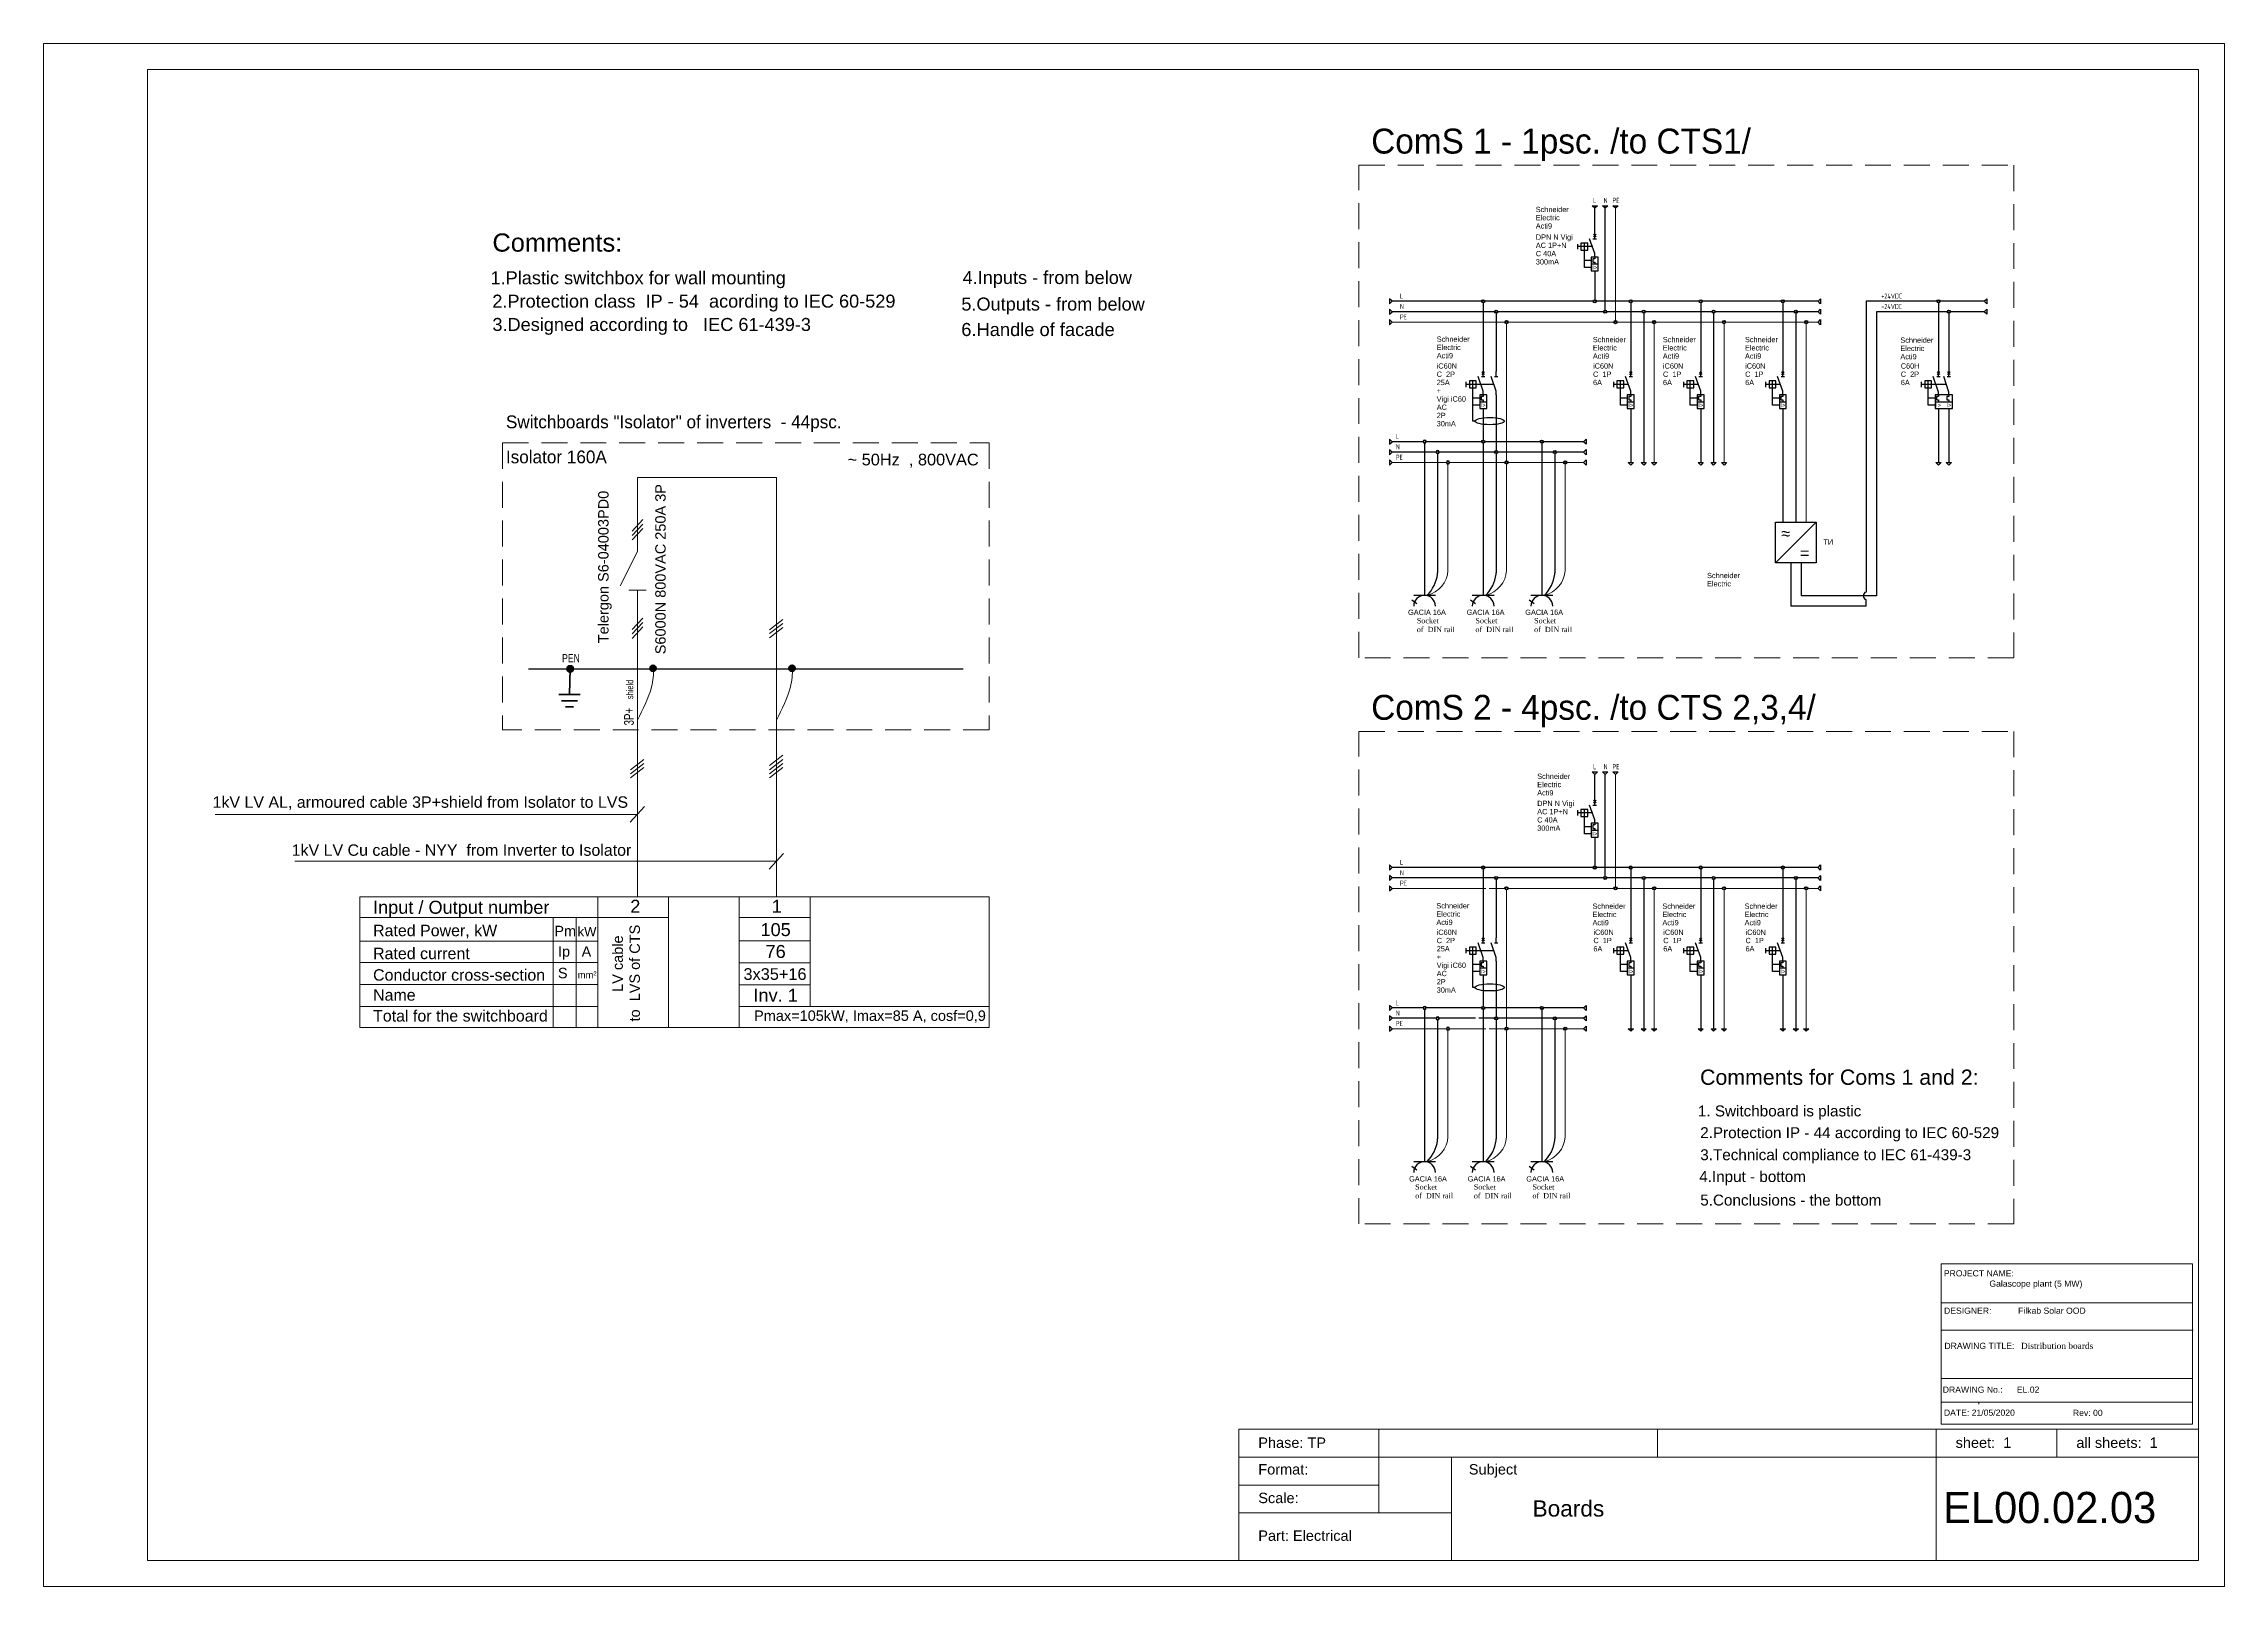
# Model space of a CAD drawing. Header units: millimetres. Extents: x -243826 to -89040, y -108738 to -72269.
# Drawn here: x -131040 to -89040, y -108738 to -79038 of the extents above; entities that cross this region are included whole.
import ezdxf
from ezdxf.enums import TextEntityAlignment as Align
from ezdxf.lldxf.tags import DXFTag

# ---------------------------------------------------------------- set-up
doc = ezdxf.new("R2010")
doc.units = ezdxf.units.MM
doc.linetypes.add('DASHDOT2', pattern=[12.7, 6.35, -3.175, 0, -3.175])
doc.linetypes.add('HIDDEN', pattern=[0.375, 0.25, -0.125])
for name, color, linetype, lineweight in [('1', 7, 'Continuous', 35), ('5V', 1, 'Continuous', 40), ('6H', 5, 'HIDDEN', 13), ('DESC', 7, 'Continuous', 20), ('EL_PE', 3, 'DASHDOT2', 0), ('Silova', 7, 'Continuous', 35), ('VOLLINIE_DICK', 7, 'Continuous', 40)]:
    doc.layers.add(name, color=color, linetype=linetype, lineweight=lineweight)
for name, color, linetype in [('2S', 3, 'Continuous'), ('3K', 3, 'Continuous'), ('5M', 1, 'Continuous'), ('CALQUE1', 7, 'Continuous'), ('EL_TABLA', 7, 'Continuous'), ('ELTEXT', 7, 'Continuous'), ('nadpisi', 7, 'Continuous'), ('PASSY', 134, 'Continuous'), ('tabm_el', 7, 'Continuous'), ('TEXT', 8, 'Continuous')]:
    doc.layers.add(name, color=color, linetype=linetype)
doc.styles.add('arial', font='arial.ttf')
doc.styles.add('E', font='arial.ttf', dxfattribs={"oblique": 5})
doc.styles.add('hb', font='')
doc.styles.add('ROMANS', font='', dxfattribs={"width": 0.75})
doc.styles.get("Standard").update_dxf_attribs({"font": 'arial.ttf'})
doc.styles.add('TABL', font='')
doc.styles.add('WD', font='romans.shx')
doc.styles.get('hb').set_extended_font_data('HebarU')
doc.styles.get('ROMANS').set_extended_font_data('HebarU')
doc.styles.get('TABL').set_extended_font_data('HebarU')
tags = doc.linetypes.add('11KV', pattern='A,360.542809,-19.804068,["11kV",Standard,S=1,R=0,X=0,Y=-44.693433],-346.090534,360.542809', length=1086.98022).pattern_tags.tags
tags[6] = DXFTag(74, 10)

# ---------------------------------------------------------------- blocks, each defined once
blk = doc.blocks.new('A$C24AD4156')
at = {"style": 'E'}
for s, height, p in [('Input / Output number', 25, (-433, 7.5)), ('Rated Power, kW ', 22, (-433, -35.7)), ('kW', 18, (-39.1, -35.7)), ('Rated current', 22, (-433, -79.9)), ('A', 20, (-31.4, -75.3)), ('Conductor cross-section', 22, (-433, -121.3)), ('mm²', 13, (-38.9, -116.5)), ('Name', 22, (-433, -159.8)), ('Total for the switchboard', 22, (-433, -200))]:
    blk.add_text(s, height=height, dxfattribs=at).set_placement(p)
for s, p in [('Рm', (-62.9, -35.7)), ('Iр', (-65.2, -75.1)), ('S', (-67.7, -116.6))]:
    blk.add_text(s, height=20, dxfattribs=at).set_placement(p, align=Align.CENTER)
blk = doc.blocks.new('A$C070D1CF8')
at = {"layer": 'EL_TABLA', "color": 1}
for radius in [4.8, 3.2]:
    blk.add_circle((4.8, 4.8), radius, dxfattribs=at)

msp = doc.modelspace()

# ---------------------------------------------------------------- hatches: boundary and pattern name
at = {"layer": 'VOLLINIE_DICK'}
h = msp.add_hatch(color=1, dxfattribs=at)
edge = h.paths.add_edge_path()
edge.add_arc((-120899, -91074), 59.6, 0, 360)
h = msp.add_hatch(color=1, dxfattribs=at)
edge = h.paths.add_edge_path()
edge.add_arc((-119301, -91062), 59.6, 0, 360)
h = msp.add_hatch(color=1, dxfattribs=at)
edge = h.paths.add_edge_path()
edge.add_arc((-116625, -91062), 59.6, 0, 360)

# ---------------------------------------------------------------- linework, layer by layer
at = {"color": 250, "lineweight": 5}
for p, q in [((-89040, -79038), (-131040, -79038)), ((-131040, -79038), (-131040, -108738)), ((-89040, -108738), (-89040, -79038)), ((-131040, -108738), (-89040, -108738))]:
    msp.add_line(p, q, dxfattribs=at)
at = {"linetype": 'Continuous'}
for p, q in [((-101166, -82696, 4341), (-101166, -82207, 4341)), ((-101166, -83496, 4341), (-101166, -83967, 4341)), ((-103345, -83998, 4341), (-105067, -83998, 4341)), ((-101197, -83998, 4341), (-103283, -83998, 4341)), ((-100504, -83998, 4341), (-101135, -83998, 4341)), ((-99157, -83998, 4341), (-100442, -83998, 4341)), ((-97574, -83998, 4341), (-99095, -83998, 4341)), ((-96866, -83998, 4341), (-97513, -83998, 4341)), ((-103314, -84029, 4341), (-103314, -85348, 4341)), ((-100473, -84029, 4341), (-100473, -85359, 4341)), ((-99126, -84029, 4341), (-99126, -85359, 4341)), ((-97544, -84029, 4341), (-97544, -85359, 4341)), ((-103314, -86123, 4341), (-103314, -86670, 4341)), ((-100473, -86148, 4341), (-100473, -87101, 4341)), ((-99126, -86148, 4341), (-99126, -87101, 4341)), ((-97544, -86148, 4341), (-97544, -88253, 4341)), ((-104474, -86701, 4341), (-105067, -86701, 4341)), ((-104443, -86731, 4341), (-104443, -89657, 4341)), ((-103345, -86701, 4341), (-104412, -86701, 4341)), ((-103314, -86731, 4341), (-103314, -89657, 4341)), ((-102215, -86701, 4341), (-103283, -86701, 4341)), ((-102185, -86731, 4341), (-102185, -89657, 4341)), ((-101382, -86701, 4341), (-102154, -86701, 4341)), ((-121704, -91074), (-113330, -91074)), ((-101166, -93597, 4341), (-101166, -93108, 4341)), ((-101166, -94397, 4341), (-101166, -94869, 4341)), ((-103345, -94900, 4341), (-105067, -94900, 4341)), ((-101197, -94900, 4341), (-103283, -94900, 4341)), ((-100504, -94900, 4341), (-101135, -94900, 4341)), ((-99157, -94900, 4341), (-100442, -94900, 4341)), ((-97574, -94900, 4341), (-99095, -94900, 4341)), ((-96866, -94900, 4341), (-97513, -94900, 4341)), ((-103314, -94930, 4341), (-103314, -96250, 4341)), ((-100473, -94930, 4341), (-100473, -96261, 4341)), ((-99126, -94930, 4341), (-99126, -96261, 4341)), ((-97544, -94930, 4341), (-97544, -96261, 4341)), ((-103314, -97025, 4341), (-103314, -97572, 4341)), ((-100473, -97050, 4341), (-100473, -98002, 4341)), ((-99126, -97050, 4341), (-99126, -98002, 4341)), ((-97544, -97050, 4341), (-97544, -98002, 4341)), ((-104474, -97602, 4341), (-105067, -97602, 4341)), ((-104443, -97633, 4341), (-104443, -100559, 4341)), ((-103345, -97602, 4341), (-104412, -97602, 4341)), ((-103314, -97633, 4341), (-103314, -100559, 4341)), ((-102215, -97602, 4341), (-103283, -97602, 4341)), ((-102185, -97633, 4341), (-102185, -100559, 4341)), ((-101382, -97602, 4341), (-102154, -97602, 4341))]:
    msp.add_line(p, q, dxfattribs=at)
at = {"color": 5, "linetype": 'Continuous'}
for p, q in [((-101191, -82704, 4341), (-101141, -82754, 4341)), ((-101191, -82754, 4341), (-101141, -82704, 4341)), ((-101166, -82796, 4341), (-101166, -82696, 4341)), ((-101500, -82896, 4341), (-101500, -82996, 4341)), ((-101200, -82946, 4341), (-101500, -82946, 4341)), ((-101166, -83079, 4341), (-101266, -82796, 4341)), ((-101166, -83146, 4341), (-101166, -83079, 4341)), ((-101166, -83412, 4341), (-101166, -83496, 4341)), ((-103647, -85548, 4341), (-103647, -85648, 4341)), ((-103361, -85598, 4341), (-103647, -85598, 4341)), ((-103314, -85731, 4341), (-103414, -85448, 4341)), ((-103111, -85598, 4341), (-103361, -85598, 4341)), ((-103339, -85356, 4341), (-103289, -85406, 4341)), ((-103339, -85406, 4341), (-103289, -85356, 4341)), ((-103314, -85448, 4341), (-103314, -85348, 4341)), ((-103064, -85731, 4341), (-103164, -85448, 4341)), ((-103064, -85448, 4341), (-103064, -85348, 4341)), ((-100806, -85548, 4341), (-100806, -85648, 4341)), ((-100520, -85598, 4341), (-100806, -85598, 4341)), ((-100473, -85731, 4341), (-100573, -85448, 4341)), ((-100498, -85356, 4341), (-100448, -85406, 4341)), ((-100498, -85406, 4341), (-100448, -85356, 4341)), ((-100473, -85448, 4341), (-100473, -85348, 4341)), ((-99460, -85548, 4341), (-99460, -85648, 4341)), ((-99173, -85598, 4341), (-99460, -85598, 4341)), ((-99126, -85731, 4341), (-99226, -85448, 4341)), ((-99151, -85356, 4341), (-99101, -85406, 4341)), ((-99151, -85406, 4341), (-99101, -85356, 4341)), ((-99126, -85448, 4341), (-99126, -85348, 4341)), ((-97877, -85548, 4341), (-97877, -85648, 4341)), ((-97591, -85598, 4341), (-97877, -85598, 4341)), ((-97544, -85731, 4341), (-97644, -85448, 4341)), ((-97569, -85356, 4341), (-97519, -85406, 4341)), ((-97569, -85406, 4341), (-97519, -85356, 4341)), ((-97544, -85448, 4341), (-97544, -85348, 4341)), ((-94879, -85548, 6677), (-94879, -85648, 6677)), ((-94396, -85598, 6677), (-94879, -85598, 6677)), ((-94546, -85748, 6677), (-94646, -85448, 6677)), ((-94571, -85356, 6677), (-94521, -85406, 6677)), ((-94571, -85406, 6677), (-94521, -85356, 6677)), ((-94546, -85448, 6677), (-94546, -85348, 6677)), ((-94346, -85748, 6677), (-94446, -85448, 6677)), ((-94371, -85356, 6677), (-94321, -85406, 6677)), ((-94371, -85406, 6677), (-94321, -85356, 6677)), ((-94346, -85448, 6677), (-94346, -85348, 6677)), ((-103314, -85798, 4341), (-103314, -85731, 4341)), ((-103314, -86065, 4341), (-103314, -86148, 4341)), ((-103064, -85798, 4341), (-103064, -85731, 4341)), ((-100473, -85798, 4341), (-100473, -85731, 4341)), ((-100473, -86065, 4341), (-100473, -86148, 4341)), ((-99126, -85798, 4341), (-99126, -85731, 4341)), ((-99126, -86065, 4341), (-99126, -86148, 4341)), ((-97544, -85798, 4341), (-97544, -85731, 4341)), ((-97544, -86065, 4341), (-97544, -86148, 4341)), ((-94546, -85798, 6677), (-94546, -85748, 6677)), ((-94546, -86065, 6677), (-94546, -86148, 6677)), ((-94346, -85798, 6677), (-94346, -85748, 6677)), ((-94346, -86065, 6677), (-94346, -86148, 6677)), ((-101191, -93605, 4341), (-101141, -93655, 4341)), ((-101191, -93655, 4341), (-101141, -93605, 4341)), ((-101166, -93697, 4341), (-101166, -93597, 4341)), ((-101500, -93797, 4341), (-101500, -93897, 4341)), ((-101200, -93847, 4341), (-101500, -93847, 4341)), ((-101166, -93980, 4341), (-101266, -93697, 4341)), ((-101166, -94047, 4341), (-101166, -93980, 4341)), ((-101166, -94314, 4341), (-101166, -94397, 4341)), ((-103647, -96450, 4341), (-103647, -96550, 4341)), ((-103361, -96500, 4341), (-103647, -96500, 4341)), ((-103314, -96633, 4341), (-103414, -96350, 4341)), ((-103111, -96500, 4341), (-103361, -96500, 4341)), ((-103339, -96258, 4341), (-103289, -96308, 4341)), ((-103339, -96308, 4341), (-103289, -96258, 4341)), ((-103314, -96350, 4341), (-103314, -96250, 4341)), ((-103064, -96633, 4341), (-103164, -96350, 4341)), ((-103064, -96350, 4341), (-103064, -96250, 4341)), ((-100806, -96450, 4341), (-100806, -96550, 4341)), ((-100520, -96500, 4341), (-100806, -96500, 4341)), ((-100473, -96633, 4341), (-100573, -96350, 4341)), ((-100498, -96258, 4341), (-100448, -96308, 4341)), ((-100498, -96308, 4341), (-100448, -96258, 4341)), ((-100473, -96350, 4341), (-100473, -96250, 4341)), ((-99460, -96450, 4341), (-99460, -96550, 4341)), ((-99173, -96500, 4341), (-99460, -96500, 4341)), ((-99126, -96633, 4341), (-99226, -96350, 4341)), ((-99151, -96258, 4341), (-99101, -96308, 4341)), ((-99151, -96308, 4341), (-99101, -96258, 4341)), ((-99126, -96350, 4341), (-99126, -96250, 4341)), ((-97877, -96450, 4341), (-97877, -96550, 4341)), ((-97591, -96500, 4341), (-97877, -96500, 4341)), ((-97544, -96633, 4341), (-97644, -96350, 4341)), ((-97569, -96258, 4341), (-97519, -96308, 4341)), ((-97569, -96308, 4341), (-97519, -96258, 4341)), ((-97544, -96350, 4341), (-97544, -96250, 4341)), ((-103314, -96700, 4341), (-103314, -96633, 4341)), ((-103314, -96966, 4341), (-103314, -97050, 4341)), ((-103064, -96700, 4341), (-103064, -96633, 4341)), ((-100473, -96700, 4341), (-100473, -96633, 4341)), ((-100473, -96966, 4341), (-100473, -97050, 4341)), ((-99126, -96700, 4341), (-99126, -96633, 4341)), ((-99126, -96966, 4341), (-99126, -97050, 4341)), ((-97544, -96700, 4341), (-97544, -96633, 4341)), ((-97544, -96966, 4341), (-97544, -97050, 4341))]:
    msp.add_line(p, q, dxfattribs=at)
at = {"color": 5, "linetype": 'Continuous', "ltscale": 0.7}
for p, q in [((-101366, -83346, 4341), (-101366, -82879, 4341)), ((-101233, -83212, 4341), (-101366, -83212, 4341)), ((-101233, -83346, 4341), (-101366, -83346, 4341)), ((-103514, -86305, 4341), (-103514, -85531, 4341)), ((-100673, -85998, 4341), (-100673, -85531, 4341)), ((-99326, -85998, 4341), (-99326, -85531, 4341)), ((-97744, -85998, 4341), (-97744, -85531, 4341)), ((-94746, -85998, 6677), (-94746, -85531, 6677)), ((-103381, -85865, 4341), (-103514, -85865, 4341)), ((-103381, -85998, 4341), (-103514, -85998, 4341)), ((-100540, -85865, 4341), (-100673, -85865, 4341)), ((-100540, -85998, 4341), (-100673, -85998, 4341)), ((-99193, -85865, 4341), (-99326, -85865, 4341)), ((-99193, -85998, 4341), (-99326, -85998, 4341)), ((-97610, -85865, 4341), (-97744, -85865, 4341)), ((-97610, -85998, 4341), (-97744, -85998, 4341)), ((-94612, -85865, 6677), (-94746, -85865, 6677)), ((-94612, -85998, 6677), (-94746, -85998, 6677)), ((-103472, -86305, 4341), (-103514, -86305, 4341)), ((-101366, -94247, 4341), (-101366, -93780, 4341)), ((-101233, -94114, 4341), (-101366, -94114, 4341)), ((-101233, -94247, 4341), (-101366, -94247, 4341)), ((-103514, -97207, 4341), (-103514, -96433, 4341)), ((-100673, -96900, 4341), (-100673, -96433, 4341)), ((-99326, -96900, 4341), (-99326, -96433, 4341)), ((-97744, -96900, 4341), (-97744, -96433, 4341)), ((-103381, -96766, 4341), (-103514, -96766, 4341)), ((-103381, -96900, 4341), (-103514, -96900, 4341)), ((-100540, -96766, 4341), (-100673, -96766, 4341)), ((-100540, -96900, 4341), (-100673, -96900, 4341)), ((-99193, -96766, 4341), (-99326, -96766, 4341)), ((-99193, -96900, 4341), (-99326, -96900, 4341)), ((-97610, -96766, 4341), (-97744, -96766, 4341)), ((-97610, -96900, 4341), (-97744, -96900, 4341)), ((-103472, -97207, 4341), (-103514, -97207, 4341))]:
    msp.add_line(p, q, dxfattribs=at)
at = {"color": 5, "linetype": 'Continuous', "ltscale": 0.375}
for p, q in [((-101200, -82796, 4341), (-101133, -82796, 4341)), ((-101166, -83146, 4341), (-101166, -83179, 4341)), ((-101233, -83279, 4341), (-101100, -83279, 4341)), ((-101166, -83179, 4341), (-101206, -83179, 4341)), ((-101206, -83179, 4341), (-101206, -83246, 4341)), ((-101206, -83246, 4341), (-101166, -83246, 4341)), ((-101166, -83246, 4341), (-101166, -83279, 4341)), ((-103347, -85448, 4341), (-103281, -85448, 4341)), ((-103097, -85448, 4341), (-103031, -85448, 4341)), ((-100506, -85448, 4341), (-100440, -85448, 4341)), ((-99160, -85448, 4341), (-99093, -85448, 4341)), ((-97577, -85448, 4341), (-97510, -85448, 4341)), ((-94579, -85448, 6677), (-94512, -85448, 6677)), ((-94379, -85448, 6677), (-94312, -85448, 6677)), ((-103381, -85931, 4341), (-103247, -85931, 4341)), ((-103314, -85831, 4341), (-103354, -85831, 4341)), ((-103354, -85831, 4341), (-103354, -85898, 4341)), ((-103354, -85898, 4341), (-103314, -85898, 4341)), ((-103314, -85798, 4341), (-103314, -85831, 4341)), ((-103314, -85898, 4341), (-103314, -85931, 4341)), ((-100540, -85931, 4341), (-100406, -85931, 4341)), ((-100473, -85831, 4341), (-100513, -85831, 4341)), ((-100513, -85831, 4341), (-100513, -85898, 4341)), ((-100513, -85898, 4341), (-100473, -85898, 4341)), ((-100473, -85798, 4341), (-100473, -85831, 4341)), ((-100473, -85898, 4341), (-100473, -85931, 4341)), ((-99193, -85931, 4341), (-99060, -85931, 4341)), ((-99126, -85831, 4341), (-99166, -85831, 4341)), ((-99166, -85831, 4341), (-99166, -85898, 4341)), ((-99166, -85898, 4341), (-99126, -85898, 4341)), ((-99126, -85798, 4341), (-99126, -85831, 4341)), ((-99126, -85898, 4341), (-99126, -85931, 4341)), ((-97610, -85931, 4341), (-97477, -85931, 4341)), ((-97544, -85831, 4341), (-97584, -85831, 4341)), ((-97584, -85831, 4341), (-97584, -85898, 4341)), ((-97584, -85898, 4341), (-97544, -85898, 4341)), ((-97544, -85798, 4341), (-97544, -85831, 4341)), ((-97544, -85898, 4341), (-97544, -85931, 4341)), ((-94612, -85931, 6677), (-94279, -85931, 6677)), ((-94546, -85831, 6677), (-94586, -85831, 6677)), ((-94586, -85831, 6677), (-94586, -85898, 6677)), ((-94586, -85898, 6677), (-94546, -85898, 6677)), ((-94546, -85798, 6677), (-94546, -85831, 6677)), ((-94546, -85898, 6677), (-94546, -85931, 6677)), ((-94346, -85831, 6677), (-94386, -85831, 6677)), ((-94386, -85831, 6677), (-94386, -85898, 6677)), ((-94386, -85898, 6677), (-94346, -85898, 6677)), ((-94346, -85798, 6677), (-94346, -85831, 6677)), ((-94346, -85898, 6677), (-94346, -85931, 6677)), ((-101200, -93697, 4341), (-101133, -93697, 4341)), ((-101166, -94047, 4341), (-101166, -94080, 4341)), ((-101233, -94180, 4341), (-101100, -94180, 4341)), ((-101166, -94080, 4341), (-101206, -94080, 4341)), ((-101206, -94080, 4341), (-101206, -94147, 4341)), ((-101206, -94147, 4341), (-101166, -94147, 4341)), ((-101166, -94147, 4341), (-101166, -94180, 4341)), ((-103347, -96350, 4341), (-103281, -96350, 4341)), ((-103097, -96350, 4341), (-103031, -96350, 4341)), ((-100506, -96350, 4341), (-100440, -96350, 4341)), ((-99160, -96350, 4341), (-99093, -96350, 4341)), ((-97577, -96350, 4341), (-97510, -96350, 4341)), ((-103381, -96833, 4341), (-103247, -96833, 4341)), ((-103314, -96733, 4341), (-103354, -96733, 4341)), ((-103354, -96733, 4341), (-103354, -96800, 4341)), ((-103354, -96800, 4341), (-103314, -96800, 4341)), ((-103314, -96700, 4341), (-103314, -96733, 4341)), ((-103314, -96800, 4341), (-103314, -96833, 4341)), ((-100540, -96833, 4341), (-100406, -96833, 4341)), ((-100473, -96733, 4341), (-100513, -96733, 4341)), ((-100513, -96733, 4341), (-100513, -96800, 4341)), ((-100513, -96800, 4341), (-100473, -96800, 4341)), ((-100473, -96700, 4341), (-100473, -96733, 4341)), ((-100473, -96800, 4341), (-100473, -96833, 4341)), ((-99193, -96833, 4341), (-99060, -96833, 4341)), ((-99126, -96733, 4341), (-99166, -96733, 4341)), ((-99166, -96733, 4341), (-99166, -96800, 4341)), ((-99166, -96800, 4341), (-99126, -96800, 4341)), ((-99126, -96700, 4341), (-99126, -96733, 4341)), ((-99126, -96800, 4341), (-99126, -96833, 4341)), ((-97610, -96833, 4341), (-97477, -96833, 4341)), ((-97544, -96733, 4341), (-97584, -96733, 4341)), ((-97584, -96733, 4341), (-97584, -96800, 4341)), ((-97584, -96800, 4341), (-97544, -96800, 4341)), ((-97544, -96700, 4341), (-97544, -96733, 4341)), ((-97544, -96800, 4341), (-97544, -96833, 4341))]:
    msp.add_line(p, q, dxfattribs=at)
at = {"color": 1, "linetype": 'Continuous'}
for p, q in [((-94576, -83998, 5509), (-95938, -83998, 5509)), ((-93664, -83998, 5509), (-94515, -83998, 5509)), ((-95738, -89667, 5014), (-97193, -89667, 5014)), ((-95938, -89867, 4996), (-95938, -89739, 4996))]:
    msp.add_line(p, q, dxfattribs=at)
at = {"linetype": 'Continuous', "lineweight": -2}
msp.add_line((-97682, -89031, 4341), (-96905, -88253, 4341), dxfattribs=at)
at = {"color": 0, "linetype": 'ByBlock', "lineweight": 5}
for p, q in [((-117061, -90320), (-116803, -90123)), ((-117061, -90395), (-116803, -90198)), ((-117061, -90477), (-116803, -90280)), ((-119737, -93017), (-119479, -92819)), ((-117061, -92935), (-116803, -92737)), ((-117061, -93017), (-116803, -92819)), ((-119737, -93092), (-119479, -92894)), ((-119737, -93174), (-119479, -92976)), ((-117061, -93092), (-116803, -92894)), ((-117061, -93174), (-116803, -92976))]:
    msp.add_line(p, q, dxfattribs=at)
at = {"lineweight": 5}
for p, q in [((-120365, -96315), (-124951, -96315)), ((-117641, -96311), (-116279, -96311)), ((-120365, -96725), (-124951, -96726)), ((-117641, -96733), (-116279, -96733)), ((-120365, -97150), (-124951, -97150)), ((-117641, -97154), (-116279, -97154)), ((-94496, -102528), (-89653, -102528)), ((-94496, -102529), (-89653, -102529)), ((-89653, -103280), (-94496, -103280)), ((-94484, -103806), (-89644, -103806)), ((-89653, -104738), (-94496, -104738)), ((-94496, -105193), (-89653, -105193)), ((-93772, -105206), (-93772, -105227)), ((-108021, -105713), (-108021, -108238))]:
    msp.add_line(p, q, dxfattribs=at)
at = {"linetype": 'Continuous'}
for points, elevation in [([(-101216, -82157), (-101116, -82157), (-101166, -82207), (-101216, -82157)], 4341), ([(-105117, -83948), (-105117, -84048), (-105067, -83998), (-105117, -83948)], 4341), ([(-96816, -83948), (-96816, -84048), (-96866, -83998), (-96816, -83948)], 4341), ([(-105117, -86651), (-105117, -86751), (-105067, -86701), (-105117, -86651)], 4341), ([(-101332, -86651), (-101332, -86751), (-101382, -86701), (-101332, -86651)], 4341), ([(-100523, -87101), (-100423, -87101), (-100473, -87151), (-100523, -87101)], 4341), ([(-99176, -87101), (-99076, -87101), (-99126, -87151), (-99176, -87101)], 4341), ([(-104593, -89822), (-104689, -89750)], 288), ([(-103463, -89822), (-103560, -89750)], 288), ([(-102334, -89822), (-102431, -89750)], 288), ([(-101216, -93058), (-101116, -93058), (-101166, -93108), (-101216, -93058)], 4341), ([(-105117, -94850), (-105117, -94950), (-105067, -94900), (-105117, -94850)], 4341), ([(-96816, -94850), (-96816, -94950), (-96866, -94900), (-96816, -94850)], 4341), ([(-105117, -97552), (-105117, -97652), (-105067, -97602), (-105117, -97552)], 4341), ([(-101332, -97552), (-101332, -97652), (-101382, -97602), (-101332, -97552)], 4341), ([(-100523, -98002), (-100423, -98002), (-100473, -98052), (-100523, -98002)], 4341), ([(-99176, -98002), (-99076, -98002), (-99126, -98052), (-99176, -98002)], 4341), ([(-97594, -98002), (-97494, -98002), (-97544, -98052), (-97594, -98002)], 4341), ([(-104593, -100723), (-104689, -100652)], 288), ([(-103463, -100723), (-103560, -100652)], 288), ([(-102334, -100723), (-102431, -100652)], 288)]:
    msp.add_lwpolyline(points, dxfattribs=dict(at, elevation=elevation))
at = {"color": 3, "linetype": 'Continuous', "elevation": 4341}
for points in [[(-100816, -82157), (-100716, -82157), (-100766, -82207), (-100816, -82157)], [(-96816, -84348), (-96816, -84448), (-96866, -84398), (-96816, -84348)], [(-100816, -93058), (-100716, -93058), (-100766, -93108), (-100816, -93058)], [(-96816, -95250), (-96816, -95350), (-96866, -95300), (-96816, -95250)]]:
    msp.add_lwpolyline(points, dxfattribs=at)
at = {"color": 5, "linetype": 'Continuous'}
for points, elevation in [([(-101300, -82879), (-101433, -82879), (-101433, -83012), (-101300, -83012)], 4341), ([(-101233, -83412), (-101100, -83412), (-101100, -83146), (-101233, -83146)], 4341), ([(-103447, -85531), (-103581, -85531), (-103581, -85665), (-103447, -85665)], 4341), ([(-100606, -85531), (-100740, -85531), (-100740, -85665), (-100606, -85665)], 4341), ([(-99260, -85531), (-99393, -85531), (-99393, -85665), (-99260, -85665)], 4341), ([(-97677, -85531), (-97810, -85531), (-97810, -85665), (-97677, -85665)], 4341), ([(-94679, -85531), (-94812, -85531), (-94812, -85665), (-94679, -85665)], 6677), ([(-103381, -86065), (-103247, -86065), (-103247, -85798), (-103381, -85798)], 4341), ([(-100540, -86065), (-100406, -86065), (-100406, -85798), (-100540, -85798)], 4341), ([(-99193, -86065), (-99060, -86065), (-99060, -85798), (-99193, -85798)], 4341), ([(-97610, -86065), (-97477, -86065), (-97477, -85798), (-97610, -85798)], 4341), ([(-94612, -86065), (-94279, -86065), (-94279, -85798), (-94612, -85798)], 6677), ([(-101300, -93780), (-101433, -93780), (-101433, -93914), (-101300, -93914)], 4341), ([(-101233, -94314), (-101100, -94314), (-101100, -94047), (-101233, -94047)], 4341), ([(-103447, -96433), (-103581, -96433), (-103581, -96566), (-103447, -96566)], 4341), ([(-100606, -96433), (-100740, -96433), (-100740, -96566), (-100606, -96566)], 4341), ([(-99260, -96433), (-99393, -96433), (-99393, -96566), (-99260, -96566)], 4341), ([(-97677, -96433), (-97810, -96433), (-97810, -96566), (-97677, -96566)], 4341), ([(-103381, -96966), (-103247, -96966), (-103247, -96700), (-103381, -96700)], 4341), ([(-100540, -96966), (-100406, -96966), (-100406, -96700), (-100540, -96700)], 4341), ([(-99193, -96966), (-99060, -96966), (-99060, -96700), (-99193, -96700)], 4341), ([(-97610, -96966), (-97477, -96966), (-97477, -96700), (-97610, -96700)], 4341)]:
    msp.add_lwpolyline(points, close=True, dxfattribs=dict(at, elevation=elevation))
at = {"color": 1, "linetype": 'Continuous', "elevation": 5509}
msp.add_lwpolyline([(-93614, -83948), (-93614, -84048), (-93664, -83998), (-93614, -83948)], dxfattribs=at)
at = {"linetype": 'Continuous', "elevation": 4341}
msp.add_lwpolyline([(-97682, -88253), (-96905, -88253), (-96905, -89031), (-97682, -89031)], close=True, dxfattribs=at)
at = {"color": 0, "lineweight": 5, "elevation": 59}
msp.add_lwpolyline([(-89653, -102528), (-89653, -105615), (-94496, -105615), (-94496, -102528)], dxfattribs=at)
at = {"color": 1, "linetype": 'Continuous'}
msp.add_arc((-95923, -89667, 5350), 73.6, 102.0876, 257.9124, dxfattribs=at)
at = {"linetype": 'Continuous'}
for centre in [(-103189, -86305, 4341), (-103189, -97207, 4341)]:
    msp.add_ellipse(centre, major_axis=(-283, 0), ratio=0.242425, dxfattribs=at)
at = {"layer": '2S', "color": 7, "lineweight": 5}
for p, q in [((-127738, -93875), (-119604, -93875)), ((-119743, -94025), (-119465, -93725)), ((-126201, -94779), (-116927, -94779)), ((-117066, -94929), (-116788, -94628))]:
    msp.add_line(p, q, dxfattribs=at)
at = {"layer": '2S', "linetype": 'Continuous', "elevation": 4341}
for points in [[(-105117, -84348), (-105117, -84448), (-105067, -84398), (-105117, -84348)], [(-105117, -87051), (-105117, -87151), (-105067, -87101), (-105117, -87051)], [(-101332, -87051), (-101332, -87151), (-101382, -87101), (-101332, -87051)], [(-100073, -87101), (-99973, -87101), (-100023, -87151), (-100073, -87101)], [(-98726, -87101), (-98626, -87101), (-98676, -87151), (-98726, -87101)], [(-105117, -95250), (-105117, -95350), (-105067, -95300), (-105117, -95250)], [(-105117, -97952), (-105117, -98052), (-105067, -98002), (-105117, -97952)], [(-101332, -97952), (-101332, -98052), (-101382, -98002), (-101332, -97952)], [(-100073, -98002), (-99973, -98002), (-100023, -98052), (-100073, -98002)], [(-98726, -98002), (-98626, -98002), (-98676, -98052), (-98726, -98002)], [(-97144, -98002), (-97044, -98002), (-97094, -98052), (-97144, -98002)]]:
    msp.add_lwpolyline(points, dxfattribs=at)
at = {"layer": '5V', "color": 7, "lineweight": 5}
for p, q in [((-129040, -79538), (-89540, -79538)), ((-129040, -108238), (-129040, -79538)), ((-89540, -79538), (-89540, -108238)), ((-89540, -108238), (-129040, -108238))]:
    msp.add_line(p, q, dxfattribs=at)
at = {"layer": '5V', "lineweight": 5}
for p, q in [((-119604, -87392), (-119604, -88812)), ((-119604, -87392), (-116927, -87392)), ((-116927, -87392), (-116927, -89653)), ((-119604, -88812), (-119939, -89474)), ((-119435, -89562), (-119772, -89562)), ((-119604, -89562), (-119604, -95455)), ((-116927, -89653), (-116927, -95463)), ((-124951, -95463), (-112830, -95463)), ((-124951, -95463), (-124951, -97977)), ((-120365, -95463), (-120365, -97977)), ((-119003, -95463), (-119003, -97977)), ((-117641, -95463), (-117641, -97977)), ((-116279, -95463), (-116279, -97575)), ((-112830, -95463), (-112830, -97977)), ((-124951, -95864), (-119003, -95864)), ((-121227, -95864), (-121227, -97977)), ((-120786, -95864), (-120786, -97977)), ((-117641, -95864), (-116279, -95864)), ((-120365, -97575), (-124951, -97575)), ((-112830, -97575), (-117641, -97575)), ((-112830, -97977), (-124951, -97977))]:
    msp.add_line(p, q, dxfattribs=at)
at = {"layer": '6H', "lineweight": 5, "ltscale": 2000}
for p, q in [((-122203, -86721), (-112830, -86721)), ((-122203, -86721), (-122203, -92246)), ((-112830, -86721), (-112830, -92246)), ((-112830, -92246), (-122203, -92246))]:
    msp.add_line(p, q, dxfattribs=at)
at = {"layer": '6H', "lineweight": 5, "ltscale": 2000, "elevation": 4232}
for points in [[(-105711, -81376), (-93097, -81376), (-93097, -90860), (-105711, -90860)], [(-105711, -92277), (-93097, -92277), (-93097, -101761), (-105711, -101761)]]:
    msp.add_lwpolyline(points, close=True, dxfattribs=at)
at = {"layer": 'EL_PE', "color": 3, "linetype": 'Continuous', "ltscale": 5}
for p, q in [((-100766, -84367, 4341), (-100766, -82207, 4341)), ((-102895, -84398, 4341), (-105067, -84398, 4341)), ((-100797, -84398, 4341), (-102833, -84398, 4341)), ((-100054, -84398, 4341), (-100735, -84398, 4341)), ((-98707, -84398, 4341), (-99992, -84398, 4341)), ((-97124, -84398, 4341), (-98645, -84398, 4341)), ((-96866, -84398, 4341), (-97063, -84398, 4341)), ((-102864, -84429, 4341), (-102864, -87070, 4341)), ((-100023, -84429, 4341), (-100023, -87101, 4341)), ((-98676, -84429, 4341), (-98676, -87101, 4341)), ((-97094, -84429, 4341), (-97094, -88253, 4341)), ((-104024, -87101, 4341), (-105067, -87101, 4341)), ((-103993, -87131, 4341), (-103993, -89180, 4341)), ((-102895, -87101, 4341), (-103962, -87101, 4341)), ((-102864, -87131, 4341), (-102864, -89180, 4341)), ((-101765, -87101, 4341), (-102833, -87101, 4341)), ((-101735, -87131, 4341), (-101735, -89180, 4341)), ((-101382, -87101, 4341), (-101704, -87101, 4341)), ((-100766, -95269, 4341), (-100766, -93108, 4341)), ((-103262, -95300, 4341), (-105067, -95300, 4341)), ((-102895, -95300, 4341), (-103201, -95300, 4341)), ((-102864, -95330, 4341), (-102864, -97972, 4341)), ((-100797, -95300, 4341), (-102833, -95300, 4341)), ((-100054, -95300, 4341), (-100735, -95300, 4341)), ((-100023, -95330, 4341), (-100023, -98002, 4341)), ((-98707, -95300, 4341), (-99992, -95300, 4341)), ((-98676, -95330, 4341), (-98676, -98002, 4341)), ((-97124, -95300, 4341), (-98645, -95300, 4341)), ((-97094, -95330, 4341), (-97094, -98002, 4341)), ((-96866, -95300, 4341), (-97063, -95300, 4341)), ((-104024, -98002, 4341), (-105067, -98002, 4341)), ((-103993, -98033, 4341), (-103993, -100081, 4341)), ((-103262, -98002, 4341), (-103962, -98002, 4341)), ((-102895, -98002, 4341), (-103201, -98002, 4341)), ((-102864, -98033, 4341), (-102864, -100081, 4341)), ((-101765, -98002, 4341), (-102833, -98002, 4341)), ((-101735, -98033, 4341), (-101735, -100081, 4341)), ((-101382, -98002, 4341), (-101704, -98002, 4341))]:
    msp.add_line(p, q, dxfattribs=at)
for centre in [(-104517, -89147), (-103388, -89147), (-102259, -89147), (-104517, -100049), (-103388, -100049), (-102259, -100049)]:
    msp.add_arc(centre, 525, 283.7194, 356.4661, dxfattribs=at)
at = {"layer": 'EL_TABLA', "color": 1, "linetype": 'Continuous', "lineweight": -3, "ltscale": 10}
for p, q in [((-95938, -83998, 3936), (-95938, -89595, 5350)), ((-95738, -84198, 4873), (-95738, -89667, 5014)), ((-94546, -84029, 5350), (-94546, -85381, 8087)), ((-94346, -84229, 6549), (-94346, -85381, 6873)), ((-94546, -86148, 6557), (-94546, -87101, 8485)), ((-94346, -86148, 7667), (-94346, -87101, 7795)), ((-97393, -89031, 3726), (-97393, -89867, 5419)), ((-97193, -89031, 4835), (-97193, -89667, 5014))]:
    msp.add_line(p, q, dxfattribs=at)
at = {"layer": 'EL_TABLA', "color": 1, "linetype": 'Continuous', "lineweight": -3, "ltscale": 10, "elevation": 8485}
for points in [[(-94596, -87101), (-94496, -87101), (-94546, -87151), (-94596, -87101)], [(-94396, -87101), (-94296, -87101), (-94346, -87151), (-94396, -87101)]]:
    msp.add_lwpolyline(points, dxfattribs=at)
at = {"layer": 'nadpisi', "lineweight": 5}
for p, q in [((-119706, -88421), (-119501, -88201)), ((-119706, -88505), (-119501, -88286)), ((-119706, -88590), (-119501, -88370)), ((-119706, -90318), (-119501, -90099)), ((-119706, -90403), (-119501, -90184)), ((-119706, -90488), (-119501, -90268))]:
    msp.add_line(p, q, dxfattribs=at)
at = {"layer": 'PASSY', "linetype": 'Continuous'}
for p, q in [((-100966, -84167, 4341), (-100966, -82207, 4341)), ((-103095, -84198, 4341), (-105067, -84198, 4341)), ((-103064, -84229, 4341), (-103064, -85348, 4341)), ((-100997, -84198, 4341), (-103033, -84198, 4341)), ((-100254, -84198, 4341), (-100935, -84198, 4341)), ((-100223, -84229, 4341), (-100223, -87101, 4341)), ((-98907, -84198, 4341), (-100192, -84198, 4341)), ((-98876, -84229, 4341), (-98876, -87101, 4341)), ((-97324, -84198, 4341), (-98845, -84198, 4341)), ((-98781, -84198, 4341), (-98845, -84198, 4341)), ((-97294, -84229, 4341), (-97293, -88253, 4341)), ((-96866, -84198, 4341), (-97263, -84198, 4341)), ((-103064, -85798, 4341), (-103064, -86870, 4341)), ((-104224, -86901, 4341), (-105067, -86901, 4341)), ((-104193, -86931, 4341), (-104193, -89223, 4341)), ((-103401, -86901, 4341), (-104162, -86901, 4341)), ((-103095, -86901, 4341), (-103401, -86901, 4341)), ((-103064, -86931, 4341), (-103064, -89223, 4341)), ((-101965, -86901, 4341), (-103033, -86901, 4341)), ((-101935, -86931, 4341), (-101934, -89223, 4341)), ((-101382, -86901, 4341), (-101904, -86901, 4341)), ((-104193, -89254, 4341), (-104193, -89223, 4341)), ((-103064, -89254, 4341), (-103064, -89223, 4341)), ((-101934, -89254, 4341), (-101934, -89223, 4341)), ((-100966, -95069, 4341), (-100966, -93108, 4341)), ((-103095, -95100, 4341), (-105067, -95100, 4341)), ((-103064, -95130, 4341), (-103064, -96250, 4341)), ((-100997, -95100, 4341), (-103033, -95100, 4341)), ((-100254, -95100, 4341), (-100935, -95100, 4341)), ((-100223, -95130, 4341), (-100223, -98002, 4341)), ((-98907, -95100, 4341), (-100192, -95100, 4341)), ((-98876, -95130, 4341), (-98876, -98002, 4341)), ((-97324, -95100, 4341), (-98845, -95100, 4341)), ((-98781, -95100, 4341), (-98845, -95100, 4341)), ((-97294, -95130, 4341), (-97293, -98002, 4341)), ((-96866, -95100, 4341), (-97263, -95100, 4341)), ((-103064, -96700, 4341), (-103064, -97772, 4341)), ((-104224, -97802, 4341), (-105067, -97802, 4341)), ((-104193, -97833, 4341), (-104193, -100125, 4341)), ((-103462, -97802, 4341), (-104162, -97802, 4341)), ((-103095, -97802, 4341), (-103401, -97802, 4341)), ((-103064, -97833, 4341), (-103064, -100125, 4341)), ((-101965, -97802, 4341), (-103033, -97802, 4341)), ((-101935, -97833, 4341), (-101934, -100125, 4341)), ((-101382, -97802, 4341), (-101904, -97802, 4341)), ((-104193, -100155, 4341), (-104193, -100125, 4341)), ((-103064, -100155, 4341), (-103064, -100125, 4341)), ((-101934, -100155, 4341), (-101934, -100125, 4341))]:
    msp.add_line(p, q, dxfattribs=at)
at = {"layer": 'PASSY', "color": 1, "linetype": 'Continuous'}
for p, q in [((-94376, -84198, 5509), (-95738, -84198, 5509)), ((-93664, -84198, 5509), (-94315, -84198, 5509)), ((-95938, -89867, 4996), (-97393, -89867, 5419))]:
    msp.add_line(p, q, dxfattribs=at)
at = {"layer": 'PASSY', "linetype": 'Continuous', "elevation": 4341}
for points in [[(-101016, -82157), (-100916, -82157), (-100966, -82207), (-101016, -82157)], [(-105117, -84148), (-105117, -84248), (-105067, -84198), (-105117, -84148)], [(-96816, -84148), (-96816, -84248), (-96866, -84198), (-96816, -84148)], [(-105117, -86851), (-105117, -86951), (-105067, -86901), (-105117, -86851)], [(-101332, -86851), (-101332, -86951), (-101382, -86901), (-101332, -86851)], [(-100273, -87101), (-100173, -87101), (-100223, -87151), (-100273, -87101)], [(-98926, -87101), (-98826, -87101), (-98876, -87151), (-98926, -87101)], [(-101016, -93058), (-100916, -93058), (-100966, -93108), (-101016, -93058)], [(-105117, -95050), (-105117, -95150), (-105067, -95100), (-105117, -95050)], [(-96816, -95050), (-96816, -95150), (-96866, -95100), (-96816, -95050)], [(-105117, -97752), (-105117, -97852), (-105067, -97802), (-105117, -97752)], [(-101332, -97752), (-101332, -97852), (-101382, -97802), (-101332, -97752)], [(-100273, -98002), (-100173, -98002), (-100223, -98052), (-100273, -98002)], [(-98926, -98002), (-98826, -98002), (-98876, -98052), (-98926, -98002)], [(-97344, -98002), (-97244, -98002), (-97294, -98052), (-97344, -98002)]]:
    msp.add_lwpolyline(points, dxfattribs=at)
at = {"layer": 'PASSY', "color": 1, "linetype": 'Continuous', "elevation": 5509}
msp.add_lwpolyline([(-93614, -84148), (-93614, -84248), (-93664, -84198), (-93614, -84148)], dxfattribs=at)
at = {"layer": 'PASSY', "linetype": 'Continuous'}
for centre in [(-104906, -89152, 4341), (-103777, -89152, 4341), (-102647, -89152, 4341), (-104906, -100053, 4341), (-103777, -100053, 4341), (-102647, -100053, 4341)]:
    msp.add_arc(centre, 720, 315.4217, 351.8617, dxfattribs=at)
at = {"layer": 'Silova', "color": 1, "linetype": 'Continuous', "lineweight": -3}
for p, q in [((-104653, -89657, 288), (-104233, -89657, 288)), ((-103524, -89657, 288), (-103104, -89657, 288)), ((-102395, -89657, 288), (-101975, -89657, 288)), ((-104653, -100559, 288), (-104233, -100559, 288)), ((-103524, -100559, 288), (-103104, -100559, 288)), ((-102395, -100559, 288), (-101975, -100559, 288))]:
    msp.add_line(p, q, dxfattribs=at)
for centre in [(-104443, -89867, 288), (-103314, -89867, 288), (-102185, -89867, 288), (-104443, -100769, 288), (-103314, -100769, 288), (-102185, -100769, 288)]:
    msp.add_arc(centre, 210, 0, 180, dxfattribs=at)
at = {"layer": 'tabm_el', "lineweight": 5}
for p, q in [((-89540, -105713), (-108021, -105713)), ((-105327, -105713), (-105327, -107325)), ((-99959, -105713), (-99959, -106251)), ((-94591, -105713), (-94591, -108237)), ((-92266, -105713), (-92266, -106251)), ((-89540, -106251), (-108021, -106251)), ((-103922, -108237), (-103922, -106251)), ((-108021, -106788), (-105327, -106788)), ((-108021, -107325), (-103922, -107325))]:
    msp.add_line(p, q, dxfattribs=at)
at = {"layer": 'VOLLINIE_DICK', "color": 1}
for p, q in [((-120912, -91568, -298), (-120899, -91074)), ((-121117, -91568, -298), (-120706, -91568, -298)), ((-121068, -91688, -298), (-120755, -91688, -298)), ((-120990, -91805, -298), (-120833, -91805, -298))]:
    msp.add_line(p, q, dxfattribs=at)
for centre in [(-120899, -91074), (-119301, -91062, 1028), (-116625, -91062, 1028)]:
    msp.add_circle(centre, 59.6, dxfattribs=at)
at = {"layer": 'VOLLINIE_DICK', "color": 1, "lineweight": 5}
for points in [[(-119604, -92061), (-119495, -91851), (-119329, -91532), (-119292, -91184), (-119287, -91063)], [(-116927, -92061), (-116818, -91851), (-116653, -91532), (-116616, -91184), (-116611, -91063)]]:
    msp.add_open_spline(points, degree=3, knots=[0, 0, 0, 0, 698.491115, 1059.431537, 1059.431537, 1059.431537, 1059.431537], dxfattribs=at)

# ---------------------------------------------------------------- block references
at = {"color": 2, "linetype": '11KV', "lineweight": 5, "xscale": 10, "yscale": 10, "zscale": 10}
msp.add_blockref('A$C24AD4156', (-120365, -95864), dxfattribs=at)
at = {"layer": 'EL_TABLA', "color": 7, "linetype": 'Continuous'}
for p, xscale, yscale, zscale in [((-103345, -84029, 4341), 6.399999998975545, 6.399999998975545, 6.399999998975545), ((-101197, -84029, 4341), 6.399999998975545, 6.399999998975545, 6.399999998975545), ((-100504, -84029, 4341), 6.399999998975545, 6.399999998975545, 6.399999998975545), ((-99157, -84029, 4341), 6.399999998975545, 6.399999998975545, 6.399999998975545), ((-97574, -84029, 4341), 6.399999998975545, 6.399999998975545, 6.399999998975545), ((-94576, -84029, 5288), 6.399999998975545, 6.399999998975545, 6.399999998975545), ((-103095, -84229, 4341), 6.399999998975545, 6.399999998975545, 6.399999998975545), ((-102895, -84429, 4341), 6.399999998975545, 6.399999998975545, 6.399999998975545), ((-100997, -84229, 4341), 6.399999998975545, 6.399999998975545, 6.399999998975545), ((-100797, -84429, 4341), 6.399999998975545, 6.399999998975545, 6.399999998975545), ((-100254, -84229, 4341), 6.399999998975545, 6.399999998975545, 6.399999998975545), ((-100054, -84429, 4341), 6.399999998975545, 6.399999998975545, 6.399999998975545), ((-98907, -84229, 4341), 6.399999998975545, 6.399999998975545, 6.399999998975545), ((-98707, -84429, 4341), 6.399999998975545, 6.399999998975545, 6.399999998975545), ((-97324, -84229, 4341), 6.399999998975545, 6.399999998975545, 6.399999998975545), ((-97124, -84429, 4341), 6.399999998975545, 6.399999998975545, 6.399999998975545), ((-94376, -84229, 5509), 6.399999998975545, 6.399999998975545, 6.399999998975545), ((-104412, -86731, 4341), -6.399999998975545, 6.400000005960464, 6.400000000000001), ((-104162, -86931, 4341), -6.399999998975545, 6.400000005960464, 6.400000000000001), ((-103345, -86731, 4341), 6.399999998975545, 6.399999998975545, 6.399999998975545), ((-103095, -86931, 4341), 6.399999998975545, 6.399999998975545, 6.399999998975545), ((-102215, -86731, 4341), 6.399999998975545, 6.399999998975545, 6.399999998975545), ((-101965, -86931, 4341), 6.399999998975545, 6.399999998975545, 6.399999998975545), ((-103962, -87131, 4341), -6.399999998975545, 6.400000005960464, 6.400000000000001), ((-102895, -87131, 4341), 6.399999998975545, 6.399999998975545, 6.399999998975545), ((-101765, -87131, 4341), 6.399999998975545, 6.399999998975545, 6.399999998975545), ((-103345, -94930, 4341), 6.399999998975545, 6.399999998975545, 6.399999998975545), ((-101197, -94930, 4341), 6.399999998975545, 6.399999998975545, 6.399999998975545), ((-100504, -94930, 4341), 6.399999998975545, 6.399999998975545, 6.399999998975545), ((-99157, -94930, 4341), 6.399999998975545, 6.399999998975545, 6.399999998975545), ((-97574, -94930, 4341), 6.399999998975545, 6.399999998975545, 6.399999998975545), ((-103095, -95130, 4341), 6.399999998975545, 6.399999998975545, 6.399999998975545), ((-102895, -95330, 4341), 6.399999998975545, 6.399999998975545, 6.399999998975545), ((-100997, -95130, 4341), 6.399999998975545, 6.399999998975545, 6.399999998975545), ((-100797, -95330, 4341), 6.399999998975545, 6.399999998975545, 6.399999998975545), ((-100254, -95130, 4341), 6.399999998975545, 6.399999998975545, 6.399999998975545), ((-100054, -95330, 4341), 6.399999998975545, 6.399999998975545, 6.399999998975545), ((-98907, -95130, 4341), 6.399999998975545, 6.399999998975545, 6.399999998975545), ((-98707, -95330, 4341), 6.399999998975545, 6.399999998975545, 6.399999998975545), ((-97324, -95130, 4341), 6.399999998975545, 6.399999998975545, 6.399999998975545), ((-97124, -95330, 4341), 6.399999998975545, 6.399999998975545, 6.399999998975545), ((-104412, -97633, 4341), -6.399999998975545, 6.400000005960464, 6.400000000000001), ((-104162, -97833, 4341), -6.399999998975545, 6.400000005960464, 6.400000000000001), ((-103345, -97633, 4341), 6.399999998975545, 6.399999998975545, 6.399999998975545), ((-103095, -97833, 4341), 6.399999998975545, 6.399999998975545, 6.399999998975545), ((-102215, -97633, 4341), 6.399999998975545, 6.399999998975545, 6.399999998975545), ((-101965, -97833, 4341), 6.399999998975545, 6.399999998975545, 6.399999998975545), ((-103962, -98033, 4341), -6.399999998975545, 6.400000005960464, 6.400000000000001), ((-102895, -98033, 4341), 6.399999998975545, 6.399999998975545, 6.399999998975545), ((-101765, -98033, 4341), 6.399999998975545, 6.399999998975545, 6.399999998975545)]:
    msp.add_blockref('A$C070D1CF8', p, dxfattribs=dict(at, xscale=xscale, yscale=yscale, zscale=zscale))

# ---------------------------------------------------------------- texts
at = {"color": 0, "linetype": 'Continuous', "lineweight": 5, "style": 'hb'}
for s, p in [('ComS 1 - 1psc. /to CTS1/', (-105471, -81154, 4232)), ('ComS 2 - 4psc. /to CTS 2,3,4/', (-105471, -92055, 4232))]:
    msp.add_text(s, height=480, dxfattribs=at).set_placement(p)
at = {"linetype": 'Continuous', "style": 'WD', "width": 0.7}
for p in [(-101196, -82056, 4341), (-104917, -83898, 4341), (-104997, -86601, 4341), (-101196, -92957, 4341), (-104917, -94800, 4341), (-104997, -97502, 4341)]:
    msp.add_text('L', height=100, dxfattribs=at).set_placement(p, align=Align.MIDDLE_LEFT)
at = {"color": 5, "linetype": 'Continuous', "width": 0.8}
for p in [(-101166, -83346, 4341), (-103314, -85998, 4341), (-100473, -85998, 4341), (-99126, -85998, 4341), (-97544, -85998, 4341), (-94546, -85998, 6677), (-94346, -85998, 6677), (-101166, -94247, 4341), (-103314, -96900, 4341), (-100473, -96900, 4341), (-99126, -96900, 4341), (-97544, -96900, 4341)]:
    msp.add_text('I>', height=80, dxfattribs=at).set_placement(p, align=Align.MIDDLE_CENTER)
at = {"color": 1, "linetype": 'Continuous', "style": 'WD', "width": 0.7}
for s, p in [('+24VDC', (-95649, -83898, 5509)), ('-24VDC', (-95649, -84098, 5509))]:
    msp.add_text(s, height=100, dxfattribs=at).set_placement(p, align=Align.MIDDLE_LEFT)
at = {"lineweight": 5, "ltscale": 5, "style": 'TABL'}
for s, p in [('Switchboards "Isolator" of inverters  - 44psc.  ', (-122136, -86442)), ('Isolator 160A', (-122136, -87117))]:
    msp.add_text(s, height=246.57, dxfattribs=at).set_placement(p)
at = {"lineweight": 5, "style": 'E'}
for s, p in [('Telergon S6-04003PD0', (-120160, -90581)), (' S6000N 800VAC 250A 3P', (-119060, -90871))]:
    msp.add_text(s, height=200, rotation=90, dxfattribs=at).set_placement(p)
at = {"style": 'hb'}
msp.add_text('EL00.02.03', height=599.7, dxfattribs=at).set_placement((-94456, -107519))
at = {"lineweight": 5, "attachment_point": 1}
for s, insert, char_height, width in [('Pmax=105kW, Imax=85 A, cosf=0,9', (-117357, -97651), 200, 7500.56), ('{\\C7;DESIGNER:^I^IFilkab Solar OOD\\P^I^I^I}', (-94440, -103371, 59), 118.94, 4430.17), ('\\pxb0.416667,a0.416667,sm1,ql;{\\C7;DRAWING TITLE: ^I \\fTimes New Roman|b0|i0|c0|p34;\\C256;Distribution boards}', (-94432, -104048, 59), 118.944, 4587.75), ('{\\C7;DATE: 21/05/2020}', (-94442, -105334, 59), 118.94, 2575.97), ('{\\C7;Rev: 00}', (-91957, -105338, 59), 118.94, 2575.97)]:
    msp.add_mtext(s, dxfattribs=dict(at, insert=insert, char_height=char_height, width=width))
at = {"char_height": 118.94, "attachment_point": 1}
for s, insert, width in [('{\\C7;PROJECT NAME:    \\P                   Galascope plant (5 MW)}', (-94443, -102651, 59), 4299.59), ('{\\C7;DRAWING No.:^IEL.02}', (-94464, -104891, 59), 4587.75)]:
    msp.add_mtext(s, dxfattribs=dict(at, insert=insert, width=width))
at = {"color": 0, "linetype": 'ByBlock', "lineweight": 5, "attachment_point": 1}
for s, insert, char_height, width in [('Phase: TP', (-107646, -105871), 200, 4044.07), ('sheet:  1', (-94216, -105871), 200, 4044.07), ('all sheets:  1', (-91891, -105871), 200, 4044.07), ('Format:', (-107646, -106384), 200, 4044.07), ('Subject', (-103591, -106384), 200, 4044.07), ('Scale:', (-107646, -106935), 200, 4044.07), ('Boards', (-102364, -107082), 312, 6163.96), ('Part: Electrical', (-107646, -107661), 200, 4044.07)]:
    msp.add_mtext(s, dxfattribs=dict(at, insert=insert, char_height=char_height, width=width))
at = {"layer": '1', "lineweight": 5, "style": 'E'}
msp.add_text('~ 50Hz  , 800VAC', height=225, dxfattribs=at).set_placement((-115555, -87157))
at = {"layer": '2S', "color": 7, "lineweight": 5, "style": 'E'}
for s, p in [('1kV LV AL, armoured cable 3P+shield from Isolator to LVS', (-127786, -93749)), ('1kV LV Cu cable - NYY  from Inverter to Isolator', (-126262, -94673))]:
    msp.add_text(s, height=220, dxfattribs=at).set_placement(p)
for s, p in [('2', (-119644, -95770)), ('1', (-116920, -95770))]:
    msp.add_text(s, height=250, dxfattribs=at).set_placement(p, align=Align.CENTER)
for s, p in [('to  LVS of CTS', (-119556, -97863)), ('LV cable', (-119884, -97293))]:
    msp.add_text(s, height=200, rotation=90, dxfattribs=at).set_placement(p)
at = {"layer": '2S', "color": 0, "lineweight": 5, "style": 'E'}
for s, height, p in [('105', 250, (-116942, -96219)), ('76', 250, (-116942, -96640)), ('3х35+16', 225, (-116954, -97062)), ('Inv. 1', 250, (-116942, -97483))]:
    msp.add_text(s, height=height, dxfattribs=at).set_placement(p, align=Align.CENTER)
at = {"layer": '3K', "linetype": 'Continuous', "style": 'WD', "width": 0.7}
for p in [(-100824, -82056, 4341), (-104917, -84298, 4341), (-104997, -87001, 4341), (-100824, -92957, 4341), (-104917, -95200, 4341), (-104997, -97902, 4341)]:
    msp.add_text('PE', height=100, dxfattribs=at).set_placement(p, align=Align.MIDDLE_LEFT)
at = {"layer": '5M', "lineweight": 5, "style": 'E'}
msp.add_text('Comments:', height=350, dxfattribs=at).set_placement((-122396, -83042))
at = {"layer": '5M', "linetype": 'Continuous', "lineweight": 5, "style": 'E'}
msp.add_text('Comments for Coms 1 and 2:', height=294, dxfattribs=at).set_placement((-99138, -99082))
at = {"layer": 'CALQUE1', "color": 7, "linetype": 'Continuous', "ltscale": 80, "insert": (-121055, -90790, -523), "char_height": 158.98, "width": 456.08, "attachment_point": 1}
msp.add_mtext('{\\A1;\\W0.75;PEN}', dxfattribs=at)
at = {"layer": 'DESC', "linetype": 'Continuous', "lineweight": 5, "char_height": 102, "width": 709.76, "attachment_point": 1, "line_spacing_factor": 0.934058, "style": 'WD'}
for s, insert in [('{\\fCentury Gothic|b0|i0|c0|p34;Schneider\\PElectric Acti9}', (-102302, -82179, 8681)), ('{\\fCentury Gothic|b0|i0|c0|p34;Schneider\\PElectric Acti9}', (-104209, -84676, 8681)), ('{\\fCentury Gothic|b0|i0|c0|p34;Schneider\\PElectric Acti9}', (-101202, -84684, 8681)), ('{\\fCentury Gothic|b0|i0|c0|p34;Schneider\\PElectric Acti9}', (-99855, -84684, 8681)), ('{\\fCentury Gothic|b0|i0|c0|p34;Schneider\\PElectric Acti9}', (-98273, -84684, 8681)), ('{\\fCentury Gothic|b0|i0|c0|p34;Schneider\\PElectric Acti9}', (-95280, -84695, 8681)), ('{\\fCentury Gothic|b0|i0|c0|p34;Schneider\\PElectric}', (-99003, -89226, 13022)), ('{\\fCentury Gothic|b0|i0|c0|p34;Schneider\\PElectric Acti9}', (-102274, -93091, 8681)), ('{\\fCentury Gothic|b0|i0|c0|p34;Schneider\\PElectric Acti9}', (-104216, -95584, 8681)), ('{\\fCentury Gothic|b0|i0|c0|p34;Schneider\\PElectric Acti9}', (-101209, -95592, 8681)), ('{\\fCentury Gothic|b0|i0|c0|p34;Schneider\\PElectric Acti9}', (-99863, -95592, 8681)), ('{\\fCentury Gothic|b0|i0|c0|p34;Schneider\\PElectric Acti9}', (-98280, -95592, 8681))]:
    msp.add_mtext(s, dxfattribs=dict(at, insert=insert))
at = {"layer": 'DESC', "linetype": 'Continuous', "lineweight": 0, "char_height": 102, "attachment_point": 1, "line_spacing_factor": 0.934058, "style": 'WD'}
for s, insert, width in [('{\\fCentury Gothic|b0|i0|c204|p34;DPN N Vigi\\P\\fCentury Gothic|b0|i0|c0|p34;AC \\fCentury Gothic|b0|i0|c204|p34;1P+N\\P\\fCentury Gothic|b0|i0|c0|p34;C 40A\\fCentury Gothic|b0|i0|c204|p34;\\P\\fCentury Gothic|b0|i0|c0|p34;300m\\fCentury Gothic|b0|i0|c204|p34;A}', (-102301, -82711, 4341), 824.41), ('{\\fCentury Gothic|b0|i0|c0|p34;iC60N\\fCentury Gothic|b0|i0|c204|p34;\\PC  2P\\P25A\\P+\\P\\fCentury Gothic|b0|i0|c0|p34;Vigi iC60\\PAC\\P2P\\P30mA}', (-104210, -85192, 4341), 709.76), ('{\\fCentury Gothic|b0|i0|c0|p34;iC60N\\fCentury Gothic|b0|i0|c204|p34;\\PC  \\fCentury Gothic|b0|i0|c0|p34;1\\fCentury Gothic|b0|i0|c204|p34;P\\P\\fCentury Gothic|b0|i0|c0|p34;6\\fCentury Gothic|b0|i0|c204|p34;A}', (-101199, -85192, 4341), 522.07), ('{\\fCentury Gothic|b0|i0|c0|p34;iC60N\\fCentury Gothic|b0|i0|c204|p34;\\PC  \\fCentury Gothic|b0|i0|c0|p34;1\\fCentury Gothic|b0|i0|c204|p34;P\\P\\fCentury Gothic|b0|i0|c0|p34;6\\fCentury Gothic|b0|i0|c204|p34;A}', (-99852, -85192, 4341), 522.07), ('{\\fCentury Gothic|b0|i0|c0|p34;iC60N\\fCentury Gothic|b0|i0|c204|p34;\\PC  \\fCentury Gothic|b0|i0|c0|p34;1\\fCentury Gothic|b0|i0|c204|p34;P\\P\\fCentury Gothic|b0|i0|c0|p34;6\\fCentury Gothic|b0|i0|c204|p34;A}', (-98270, -85192, 4341), 522.07), ('{\\fCentury Gothic|b0|i0|c0|p34;C60H\\fCentury Gothic|b0|i0|c204|p34;\\PC  2P\\P\\fCentury Gothic|b0|i0|c0|p34;6\\fCentury Gothic|b0|i0|c204|p34;A}', (-95272, -85192, 6677), 522.07), ('{\\fCentury Gothic|b0|i0|c204|p34;ТИ}', (-96763, -88582, 4341), 522.07), ('\\pxb0.416667,a0.416667,sm1,ql;{\\fTimes New Roman|b0|i0|c0|p34;Socket\\Pof  DIN rail}', (-104593, -90095, 4341), 2887.02), ('\\pxb0.416667,a0.416667,sm1,ql;{\\fTimes New Roman|b0|i0|c0|p34;Socket\\Pof  DIN rail}', (-103464, -90095, 4341), 2887.02), ('\\pxb0.416667,a0.416667,sm1,ql;{\\fTimes New Roman|b0|i0|c0|p34;Socket\\Pof  DIN rail}', (-102334, -90095, 4341), 2887.02), ('{\\fCentury Gothic|b0|i0|c204|p34;DPN N Vigi\\P\\fCentury Gothic|b0|i0|c0|p34;AC \\fCentury Gothic|b0|i0|c204|p34;1P+N\\P\\fCentury Gothic|b0|i0|c0|p34;C 40A\\fCentury Gothic|b0|i0|c204|p34;\\P\\fCentury Gothic|b0|i0|c0|p34;300m\\fCentury Gothic|b0|i0|c204|p34;A}', (-102274, -93613, 4341), 824.41), ('{\\fCentury Gothic|b0|i0|c0|p34;iC60N\\fCentury Gothic|b0|i0|c204|p34;\\PC  2P\\P25A\\P+\\P\\fCentury Gothic|b0|i0|c0|p34;Vigi iC60\\PAC\\P2P\\P30mA}', (-104210, -96094, 4341), 709.76), ('{\\fCentury Gothic|b0|i0|c0|p34;iC60N\\fCentury Gothic|b0|i0|c204|p34;\\PC  \\fCentury Gothic|b0|i0|c0|p34;1\\fCentury Gothic|b0|i0|c204|p34;P\\P\\fCentury Gothic|b0|i0|c0|p34;6\\fCentury Gothic|b0|i0|c204|p34;A}', (-101192, -96094, 4341), 522.07), ('{\\fCentury Gothic|b0|i0|c0|p34;iC60N\\fCentury Gothic|b0|i0|c204|p34;\\PC  \\fCentury Gothic|b0|i0|c0|p34;1\\fCentury Gothic|b0|i0|c204|p34;P\\P\\fCentury Gothic|b0|i0|c0|p34;6\\fCentury Gothic|b0|i0|c204|p34;A}', (-99846, -96094, 4341), 522.07), ('{\\fCentury Gothic|b0|i0|c0|p34;iC60N\\fCentury Gothic|b0|i0|c204|p34;\\PC  \\fCentury Gothic|b0|i0|c0|p34;1\\fCentury Gothic|b0|i0|c204|p34;P\\P\\fCentury Gothic|b0|i0|c0|p34;6\\fCentury Gothic|b0|i0|c204|p34;A}', (-98263, -96094, 4341), 522.07), ('\\pxb0.416667,a0.416667,sm1,ql;{\\fTimes New Roman|b0|i0|c0|p34;Socket\\Pof  DIN rail}', (-104625, -100997, 4341), 2887.02), ('\\pxb0.416667,a0.416667,sm1,ql;{\\fTimes New Roman|b0|i0|c0|p34;Socket\\Pof  DIN rail}', (-103495, -100997, 4341), 2887.02), ('\\pxb0.416667,a0.416667,sm1,ql;{\\fTimes New Roman|b0|i0|c0|p34;Socket\\Pof  DIN rail}', (-102366, -100997, 4341), 2887.02)]:
    msp.add_mtext(s, dxfattribs=dict(at, insert=insert, width=width))
at = {"layer": 'DESC', "linetype": 'Continuous', "lineweight": 5, "char_height": 102, "attachment_point": 1, "line_spacing_factor": 0.934058, "style": 'WD'}
for insert in [(-105153, -89934, 4341), (-104024, -89934, 4341), (-102895, -89934, 4341), (-105133, -100841, 4341), (-104004, -100841, 4341), (-102875, -100841, 4341)]:
    msp.add_mtext('{\\fCentury Gothic|b0|i0|c0|p34;          GACIA 16A   }', dxfattribs=dict(at, insert=insert))
at = {"layer": 'ELTEXT', "lineweight": 5, "style": 'E'}
for s, height, p in [('1.Plastic switchbox for wall mounting', 250, (-122433, -83671)), ('4.Inputs - from below', 250, (-113341, -83665)), ('2.Protection class  IP - 54  acording to IEC 60-529', 250, (-122398, -84120)), ('5.Outputs - from below', 250, (-113365, -84176)), ('3.Designed according to   IEC 61-439-3', 250, (-122396, -84569)), ('6.Handle of facade', 252, (-113366, -84667))]:
    msp.add_text(s, height=height, dxfattribs=at).set_placement(p)
at = {"layer": 'ELTEXT', "linetype": 'Continuous', "lineweight": 5, "style": 'E'}
for s, p in [('1. Switchboard is plastic', (-99179, -99690)), ('2.Protection IP - 44 according to IEC 60-529', (-99135, -100108)), ('3.Technical compliance to IEC 61-439-3', (-99134, -100533)), ('4.Input - bottom', (-99154, -100953)), ('5.Conclusions - the bottom', (-99134, -101406))]:
    msp.add_text(s, height=210, dxfattribs=at).set_placement(p)
at = {"layer": 'PASSY', "linetype": 'Continuous', "style": 'WD', "width": 0.7}
for p in [(-100996, -82056, 4341), (-104917, -84098, 4341), (-104997, -86801, 4341), (-100996, -92957, 4341), (-104917, -95000, 4341), (-104997, -97702, 4341)]:
    msp.add_text('N', height=100, dxfattribs=at).set_placement(p, align=Align.MIDDLE_LEFT)
at = {"layer": 'TEXT', "linetype": 'Continuous', "lineweight": -3, "char_height": 207.36, "attachment_point": 1, "style": 'arial'}
for s, insert in [('{\\H1.0833x;≈}', (-97575, -88356, 4341)), ('{\\H1.0833x;=}', (-97213, -88731, 4341))]:
    msp.add_mtext_dynamic_manual_height_columns(s, width=2.87, gutter_width=0.5, heights=[0], dxfattribs=dict(at, insert=insert))
at = {"layer": 'VOLLINIE_DICK', "color": 1, "lineweight": 5, "style": 'ROMANS', "width": 0.75}
for s, height, p in [('shield', 131.2, (-119684, -91657)), ('3P+', 187.5, (-119673, -92164))]:
    msp.add_text(s, height=height, rotation=90, dxfattribs=at).set_placement(p)

doc.saveas('drawing.dxf')
